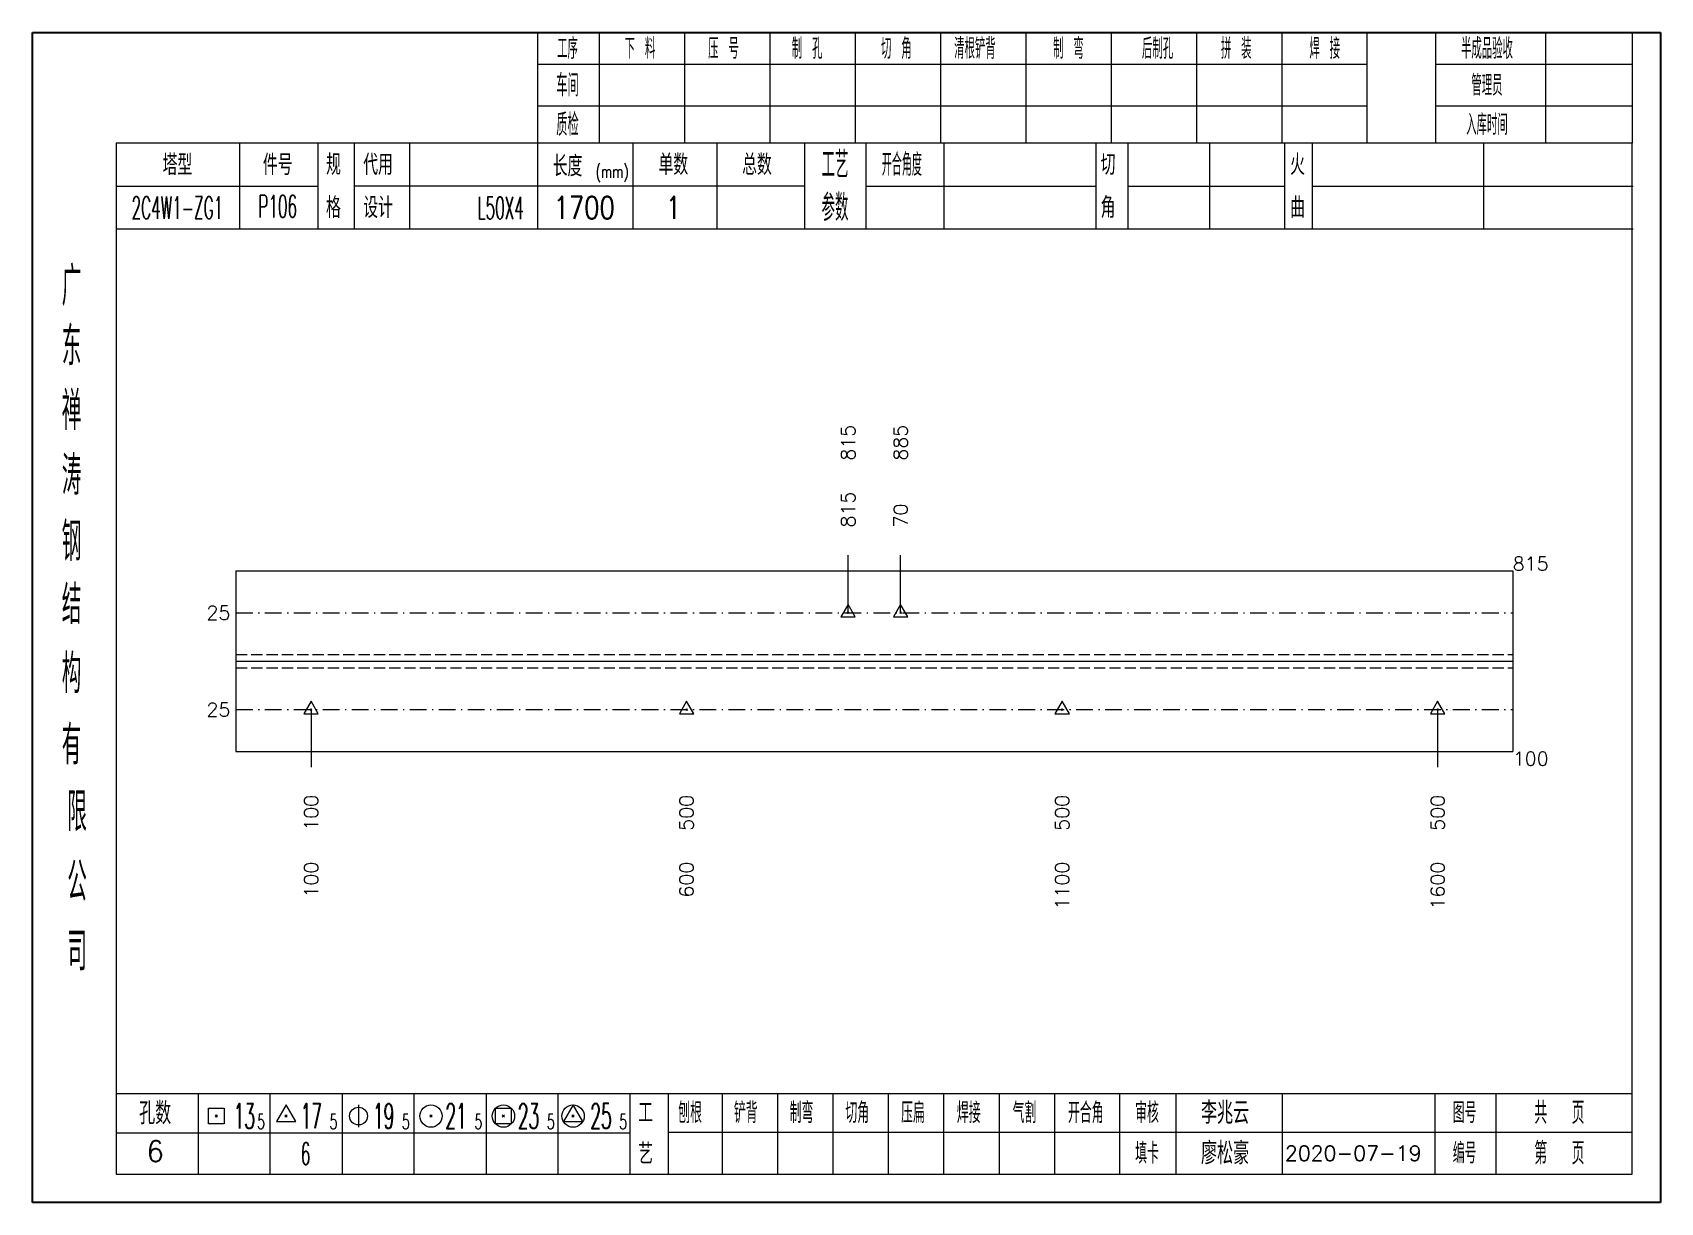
# Model space of a CAD drawing. Extents: x 154981 to 165753, y -86801 to -82885.
# Drawn here: x 157638.6 to 157930.8, y -85176.6 to -84966.7 of the extents above; entities that cross this region are included whole.
import ezdxf
from ezdxf.enums import TextEntityAlignment as Align

# ---------------------------------------------------------------- set-up
doc = ezdxf.new("R2010")
doc.units = 0
doc.header["$MEASUREMENT"] = 0
doc.linetypes.add('一点画线', pattern=[5.2, 3, -1, 0.2, -1])
doc.linetypes.add('虚线', pattern=[2.75, 2, -0.75])
doc.layers.get('0').update_dxf_attribs({"linetype": 'CONTINUOUS', "lineweight": 25})
for name, color, linetype, lineweight in [('1', 7, 'CONTINUOUS', 25), ('4', 7, 'CONTINUOUS', 25), ('5', 7, 'CONTINUOUS', 25)]:
    doc.layers.add(name, color=color, linetype=linetype, lineweight=lineweight)
doc.styles.get("Standard").update_dxf_attribs({"font": 'simplex.shx', "width": 0.7, "height": 3, "bigfont": 'gbhzfs.shx'})

msp = doc.modelspace()

# ---------------------------------------------------------------- texts
at = {"color": 7, "linetype": 'Continuous', "lineweight": 13}
for s, p in [('815', (157784.98428, -85043.49383)), ('885', (157794.41905, -85043.49383))]:
    msp.add_text(s, height=2.5, rotation=90, dxfattribs=at).set_placement(p, align=Align.MIDDLE_LEFT)
at = {"color": 4, "linetype": 'Continuous', "lineweight": 9}
for s, p in [('815', (157784.98428, -85055.49383)), ('70', (157794.41905, -85055.49383))]:
    msp.add_text(s, height=2.5, rotation=90, dxfattribs=at).set_placement(p, align=Align.MIDDLE_LEFT)
at = {"color": 7, "linetype": 'Continuous', "lineweight": 13}
msp.add_text('815', height=2.5, dxfattribs=at).set_placement((157904.26666, -85061.99383), align=Align.MIDDLE_LEFT)
for p in [(157674.13666, -85070.79383), (157674.13666, -85088.19383)]:
    msp.add_text('25', height=2.5, dxfattribs=at).set_placement(p, align=Align.MIDDLE_RIGHT)
at = {"layer": '1', "color": 7, "linetype": 'Continuous', "lineweight": 13}
msp.add_text('100', height=2.5, dxfattribs=at).set_placement((157904.26666, -85096.99383), align=Align.MIDDLE_LEFT)
at = {"layer": '1', "color": 4, "linetype": 'Continuous', "lineweight": 9}
for s, p in [('100', (157688.6149, -85103.49383)), ('500', (157756.00608, -85103.49383)), ('500', (157823.39725, -85103.49383)), ('500', (157890.78843, -85103.49383))]:
    msp.add_text(s, height=2.5, rotation=90, dxfattribs=at).set_placement(p, align=Align.MIDDLE_RIGHT)
at = {"layer": '1', "color": 7, "linetype": 'Continuous', "lineweight": 13}
for s, p in [('100', (157688.6149, -85115.49383)), ('600', (157756.00608, -85115.49383)), ('1100', (157823.39725, -85115.49383)), ('1600', (157890.78843, -85115.49383))]:
    msp.add_text(s, height=2.5, rotation=90, dxfattribs=at).set_placement(p, align=Align.MIDDLE_RIGHT)
at = {"layer": '4', "color": 1, "linetype": 'Continuous', "lineweight": 25}
for s, height, width, p in [('工序', 3.7, 0.7, (157734.63666, -84969.53733)), ('下 料', 3.7, 0.7, (157747.63666, -84969.53733)), ('压 号', 3.7, 0.7, (157762.63666, -84969.53733)), ('制 孔', 3.7, 0.7, (157777.63666, -84969.53733)), ('切 角', 3.7, 0.7, (157793.63666, -84969.53733)), ('清根铲背 ', 3.7, 0.7, (157808.63666, -84969.53733)), (' 制 弯', 3.7, 0.7, (157823.63666, -84969.53733)), (' 后制孔', 3.7, 0.7, (157839.63666, -84969.53733)), ('拼 装', 3.7, 0.7, (157854.63666, -84969.53733)), (' 焊 接', 3.7, 0.7, (157869.63666, -84969.53733)), ('半成品验收', 3.7, 0.7, (157899.63666, -84969.53733)), ('车间', 4, 0.7, (157734.63666, -84976.13733)), ('管理员', 3.7, 0.7, (157899.63666, -84976.13733)), ('质检', 4, 0.7, (157734.63666, -84983.19733)), ('入库时间', 3.7, 0.7, (157899.63666, -84983.19733)), ('工艺', 4.8, 0.7, (157782.63666, -84990.37733)), ('开合角度', 4, 0.6, (157794.63666, -84990.37733)), ('(mm)', 2.24, 0.7, (157742.63666, -84991.63733)), ('参数', 4.8, 0.7, (157782.63666, -84998.08733)), ('2C4W1-ZG1', 4, 0.5, (157664.63666, -84998.11733)), ('P106', 4, 0.5, (157682.63666, -84997.86733)), ('L50X4', 4, 0.5, (157722.63666, -84998.13733)), ('1700', 4, 0.8, (157737.63666, -84998.08733)), ('1', 4, 0.8, (157753.63666, -84998.08733)), ('广', 6.96, 0.7, (157645.63666, -85012.16733)), ('东', 6.96, 0.7, (157645.63666, -85022.95733)), ('禅', 6.96, 0.7, (157645.63666, -85034.54733)), ('涛', 6.96, 0.7, (157645.63666, -85046.14733)), ('钢', 6.96, 0.7, (157645.63666, -85058.03733)), ('结', 6.96, 0.7, (157645.63666, -85069.34733)), ('构', 6.96, 0.7, (157645.63666, -85081.72733)), ('有', 6.96, 0.7, (157645.63666, -85094.53733)), ('限', 6.96, 0.7, (157646.63666, -85106.53733)), ('公', 6.96, 0.7, (157646.63666, -85119.07733)), ('司', 6.96, 0.7, (157646.63666, -85131.55733)), ('刨根', 3.7, 0.8, (157756.63666, -85160.53733)), ('铲背', 3.7, 0.8, (157766.63666, -85160.53733)), ('制弯', 3.7, 0.8, (157776.63666, -85160.53733)), ('切角', 3.7, 0.8, (157786.63666, -85160.53733)), ('压扁', 3.7, 0.8, (157796.63666, -85160.53733)), ('焊接', 3.7, 0.8, (157806.63666, -85160.53733)), ('气割', 3.7, 0.8, (157816.63666, -85160.53733)), ('开合角', 3.7, 0.8, (157827.63666, -85160.53733)), ('审核', 3.7, 0.8, (157838.63666, -85160.53733)), ('图号', 3.7, 0.8, (157895.63666, -85160.53733)), ('共  页', 4, 0.8, (157912.63666, -85160.53733)), ('13', 4.47, 0.5, (157676.63666, -85161.13733)), ('5', 2.68, 0.6, (157679.63666, -85162.13733)), ('17', 4.47, 0.5, (157688.63666, -85161.13733)), ('5', 2.68, 0.6, (157692.63666, -85162.13733)), ('19', 4.47, 0.5, (157701.63666, -85161.13733)), ('5', 2.68, 0.6, (157705.63666, -85162.13733)), ('21', 4.47, 0.5, (157714.63666, -85161.13733)), ('5', 2.68, 0.6, (157718.63666, -85162.13733)), ('23', 4.47, 0.5, (157727.63666, -85161.13733)), ('5', 2.68, 0.6, (157731.63666, -85162.13733)), ('25', 4.47, 0.5, (157740.63666, -85161.13733)), ('5', 2.68, 0.6, (157744.63666, -85162.13733)), ('6', 4, 0.5, (157687.63666, -85167.88733)), ('填卡', 3.7, 0.8, (157838.63666, -85167.80733)), ('编号', 3.7, 0.8, (157895.63666, -85167.80733)), ('第  页', 4, 0.8, (157912.63666, -85167.80733))]:
    msp.add_text(s, height=height, dxfattribs=dict(at, width=width)).set_placement(p, align=Align.MIDDLE_CENTER)
for s, height, p in [('塔型', 3.7, (157664.63666, -84990.40733)), ('件号', 3.7, (157682.63666, -84990.40733)), ('规', 3.7, (157692.63666, -84990.37733)), ('代用', 3.7, (157700.63666, -84990.37733)), ('长度', 3.7, (157734.63666, -84990.63733)), ('单数', 3.7, (157753.63666, -84990.37733)), ('总数', 3.7, (157768.63666, -84990.37733)), ('切', 3.7, (157831.63666, -84990.37733)), ('火', 3.7, (157865.63666, -84990.37733)), ('格', 3.7, (157692.63666, -84998.08733)), ('设计', 3.7, (157700.63666, -84998.08733)), ('角', 3.7, (157831.63666, -84998.08733)), ('曲', 3.7, (157865.63666, -84998.08733)), ('孔数', 4, (157660.63666, -85160.61733)), ('工', 3.7, (157748.63666, -85160.53733)), ('李兆云', 4, (157852.63666, -85160.53733)), ('6', 3.7, (157660.63666, -85167.44733)), ('艺', 3.7, (157748.63666, -85167.88733)), ('廖松豪', 4, (157852.63666, -85167.80733)), ('2020-07-19', 2.7, (157875.63666, -85167.80733))]:
    msp.add_text(s, height=height, dxfattribs=at).set_placement(p, align=Align.MIDDLE_CENTER)

# ---------------------------------------------------------------- blocks, each defined once
blk = doc.blocks.new('孔17.5')
at = {"layer": '5', "color": 7, "linetype": 'Continuous', "lineweight": 13}
for p, q in [((0, 1), (-0.866, -0.5)), ((-0.1, -0.1), (0.1, 0.1)), ((0.1, -0.1), (-0.1, 0.1)), ((0.866, -0.5), (0, 1)), ((-0.866, -0.5), (0.866, -0.5))]:
    blk.add_line(p, q, dxfattribs=at)
blk = doc.blocks.new('CTJGK')
at = {"color": 6, "linetype": 'Continuous'}
for p, q in [((0, 209.97), (292.13, 209.97)), ((0, 0), (0, 209.97)), ((292.13, 209.97), (292.13, 0)), ((292.13, 0), (0, 0))]:
    blk.add_line(p, q, dxfattribs=at)

# ---------------------------------------------------------------- linework, layer by layer
at = {"color": 7, "linetype": 'Continuous', "lineweight": 13}
for p, q in [((157784.98428, -85070.79383), (157784.98428, -85060.49383)), ((157794.41905, -85070.79383), (157794.41905, -85060.49383)), ((157688.6149, -85088.19383), (157688.6149, -85098.49383)), ((157890.78843, -85088.19383), (157890.78843, -85098.49383))]:
    msp.add_line(p, q, dxfattribs=at)
at = {"color": 7, "linetype": 'Continuous', "lineweight": 18}
for p, q in [((157675.13666, -85063.29383), (157675.13666, -85095.69383)), ((157675.13666, -85063.29383), (157904.26666, -85063.29383)), ((157904.26666, -85063.29383), (157904.26666, -85095.69383)), ((157675.13666, -85079.49383), (157904.26666, -85079.49383))]:
    msp.add_line(p, q, dxfattribs=at)
at = {"color": 1, "linetype": '一点画线', "lineweight": 13}
for p, q in [((157675.13666, -85070.79383), (157904.26666, -85070.79383)), ((157675.13666, -85088.19383), (157904.26666, -85088.19383))]:
    msp.add_line(p, q, dxfattribs=at)
at = {"color": 6, "linetype": '虚线', "lineweight": 18}
for p, q in [((157675.13666, -85078.29383), (157904.26666, -85078.29383)), ((157675.13666, -85080.69383), (157904.26666, -85080.69383))]:
    msp.add_line(p, q, dxfattribs=at)
at = {"layer": '1', "color": 7, "linetype": 'Continuous', "lineweight": 18}
msp.add_line((157675.13666, -85095.69383), (157904.26666, -85095.69383), dxfattribs=at)
at = {"layer": '4', "color": 1, "linetype": 'Continuous', "lineweight": 18}
for p, q in [((157638.63666, -84966.66733), (157638.63666, -85176.63733)), ((157930.76666, -84966.66733), (157638.63666, -84966.66733)), ((157729.26666, -84966.66733), (157729.26666, -84986.50733)), ((157740.29666, -84966.66733), (157740.29666, -84986.52733)), ((157755.60666, -84966.66733), (157755.60666, -84986.52733)), ((157770.92666, -84966.66733), (157770.92666, -84986.52733)), ((157786.23666, -84966.66733), (157786.23666, -84986.52733)), ((157801.54666, -84966.66733), (157801.54666, -84986.52733)), ((157816.85666, -84966.66733), (157816.85666, -84986.52733)), ((157832.17666, -84966.66733), (157832.17666, -84986.52733)), ((157847.48666, -84966.66733), (157847.48666, -84986.52733)), ((157862.79666, -84966.66733), (157862.79666, -84986.52733)), ((157878.10666, -84966.66733), (157878.10666, -84986.50733)), ((157878.10666, -84966.66733), (157878.10666, -84986.52733)), ((157890.38666, -84966.66733), (157890.38666, -84986.52733)), ((157910.13666, -84966.66733), (157910.13666, -84986.52733)), ((157925.71666, -84966.66733), (157925.71666, -84986.52733)), ((157930.76666, -84996.46733), (157930.76666, -84966.66733)), ((157878.10666, -84972.39733), (157729.26666, -84972.39733)), ((157925.71666, -84972.39733), (157890.38666, -84972.39733)), ((157878.10666, -84979.87733), (157729.26666, -84979.87733)), ((157925.71666, -84979.87733), (157890.38666, -84979.87733)), ((157653.64666, -84986.52733), (157653.64666, -85171.58733)), ((157925.71666, -84986.52733), (157653.64666, -84986.52733)), ((157675.76666, -84986.51733), (157675.76666, -85001.93733)), ((157689.91666, -85001.93733), (157689.91666, -84986.52733)), ((157696.41666, -85001.93733), (157696.41666, -84986.52733)), ((157706.28666, -84986.52733), (157706.28666, -85001.93733)), ((157729.26666, -84986.50733), (157729.26666, -85001.93733)), ((157746.38666, -84986.52733), (157746.38666, -85001.93733)), ((157761.43666, -84986.52733), (157761.43666, -85001.93733)), ((157777.13666, -84986.52733), (157777.13666, -85001.93733)), ((157788.19666, -84986.52733), (157788.19666, -85001.93733)), ((157802.14666, -84986.52733), (157802.14666, -85001.93733)), ((157829.44666, -84986.52733), (157829.44666, -85001.93733)), ((157835.20666, -84986.52733), (157835.20666, -85001.93733)), ((157849.82666, -84986.52733), (157849.82666, -85001.93733)), ((157863.28666, -84986.52733), (157863.28666, -85001.93733)), ((157868.27666, -84986.52733), (157868.27666, -85001.93733)), ((157899.01666, -84986.52733), (157899.01666, -85001.93733)), ((157925.71666, -85171.58733), (157925.71666, -84986.52733)), ((157689.91666, -84994.28733), (157653.64666, -84994.28733)), ((157777.13666, -84994.23733), (157696.41666, -84994.23733)), ((157788.19666, -84994.23733), (157829.44666, -84994.23733)), ((157835.20666, -84994.23733), (157863.28666, -84994.23733)), ((157868.27666, -84994.23733), (157925.89666, -84994.23733)), ((157930.76666, -85176.63733), (157930.76666, -84996.46733)), ((157925.89666, -85001.93733), (157653.64666, -85001.93733)), ((157653.64666, -85157.05733), (157925.71666, -85157.05733)), ((157668.33666, -85157.05733), (157668.33666, -85171.58733)), ((157681.26666, -85171.58733), (157681.26666, -85157.05733)), ((157694.19666, -85157.05733), (157694.19666, -85171.58733)), ((157707.11666, -85171.58733), (157707.11666, -85157.05733)), ((157720.04666, -85157.05733), (157720.04666, -85171.58733)), ((157732.97666, -85171.58733), (157732.97666, -85157.05733)), ((157745.89666, -85171.58733), (157745.89666, -85157.05733)), ((157752.76666, -85171.58733), (157752.76666, -85157.05733)), ((157762.42666, -85171.58733), (157762.42666, -85157.05733)), ((157772.36666, -85171.58733), (157772.36666, -85157.05733)), ((157782.30666, -85171.58733), (157782.30666, -85157.05733)), ((157792.25666, -85171.58733), (157792.25666, -85157.05733)), ((157802.19666, -85171.58733), (157802.19666, -85157.05733)), ((157812.13666, -85171.58733), (157812.13666, -85157.05733)), ((157822.08666, -85171.58733), (157822.08666, -85157.05733)), ((157833.72666, -85171.58733), (157833.72666, -85157.05733)), ((157843.87666, -85171.58733), (157843.87666, -85157.05733)), ((157862.93666, -85171.58733), (157862.93666, -85157.05733)), ((157890.31666, -85171.58733), (157890.31666, -85157.05733)), ((157901.27666, -85171.58733), (157901.27666, -85157.05733)), ((157745.89666, -85164.18733), (157653.64666, -85164.18733)), ((157752.72666, -85164.02733), (157925.71666, -85164.02733)), ((157653.64666, -85171.58733), (157925.71666, -85171.58733)), ((157638.63666, -85176.63733), (157930.76666, -85176.63733))]:
    msp.add_line(p, q, dxfattribs=at)
at = {"layer": '4', "color": 7, "linetype": 'Continuous', "lineweight": 13}
for p, q in [((157670.22266, -85162.55133), (157670.22266, -85159.72333)), ((157670.22266, -85159.72333), (157673.05066, -85159.72333)), ((157671.43666, -85161.33733), (157671.83666, -85160.93733)), ((157671.83666, -85161.33733), (157671.43666, -85160.93733)), ((157673.05066, -85159.72333), (157673.05066, -85162.55133)), ((157684.13666, -85159.13733), (157682.40466, -85162.13733)), ((157683.93666, -85161.33733), (157684.33666, -85160.93733)), ((157684.33666, -85161.33733), (157683.93666, -85160.93733)), ((157685.86866, -85162.13733), (157684.13666, -85159.13733)), ((157697.13666, -85159.13733), (157697.13666, -85163.13733)), ((157709.93666, -85161.33733), (157710.33666, -85160.93733)), ((157710.33666, -85161.33733), (157709.93666, -85160.93733)), ((157721.72266, -85162.55133), (157721.72266, -85159.72333)), ((157721.72266, -85159.72333), (157724.55066, -85159.72333)), ((157722.93666, -85161.33733), (157723.33666, -85160.93733)), ((157723.33666, -85161.33733), (157722.93666, -85160.93733)), ((157724.55066, -85159.72333), (157724.55066, -85162.55133)), ((157735.63666, -85159.13733), (157733.90466, -85162.13733)), ((157735.43666, -85161.33733), (157735.83666, -85160.93733)), ((157735.83666, -85161.33733), (157735.43666, -85160.93733)), ((157737.36866, -85162.13733), (157735.63666, -85159.13733)), ((157673.05066, -85162.55133), (157670.22266, -85162.55133)), ((157682.40466, -85162.13733), (157685.86866, -85162.13733)), ((157724.55066, -85162.55133), (157721.72266, -85162.55133)), ((157733.90466, -85162.13733), (157737.36866, -85162.13733))]:
    msp.add_line(p, q, dxfattribs=at)
for centre, radius in [((157697.13666, -85161.13733), 1.6), ((157710.13666, -85161.13733), 2), ((157723.13666, -85161.13733), 2), ((157735.63666, -85161.13733), 2)]:
    msp.add_circle(centre, radius, dxfattribs=at)

# ---------------------------------------------------------------- block references
at = {"color": 0, "linetype": 'Continuous'}
msp.add_blockref('CTJGK', (157638.63666, -85176.63733), dxfattribs=at)
at = {"color": 4, "linetype": 'Continuous', "lineweight": 9, "xscale": 1.5, "yscale": 1.5, "zscale": 1.5}
for p in [(157784.98428, -85070.79383), (157794.41905, -85070.79383)]:
    msp.add_blockref('孔17.5', p, dxfattribs=at)
at = {"layer": '1', "color": 4, "linetype": 'Continuous', "lineweight": 9, "xscale": 1.5, "yscale": 1.5, "zscale": 1.5}
for p in [(157688.6149, -85088.19383), (157756.00608, -85088.19383), (157823.39725, -85088.19383), (157890.78843, -85088.19383)]:
    msp.add_blockref('孔17.5', p, dxfattribs=at)

msp.set_redraw_order([(e.dxf.handle, doc.entitydb.next_handle()) for e in msp.query("TEXT MTEXT ATTDEF DIMENSION ARC_DIMENSION")])  # texts and dimensions are drawn at this point

doc.saveas('drawing.dxf')
